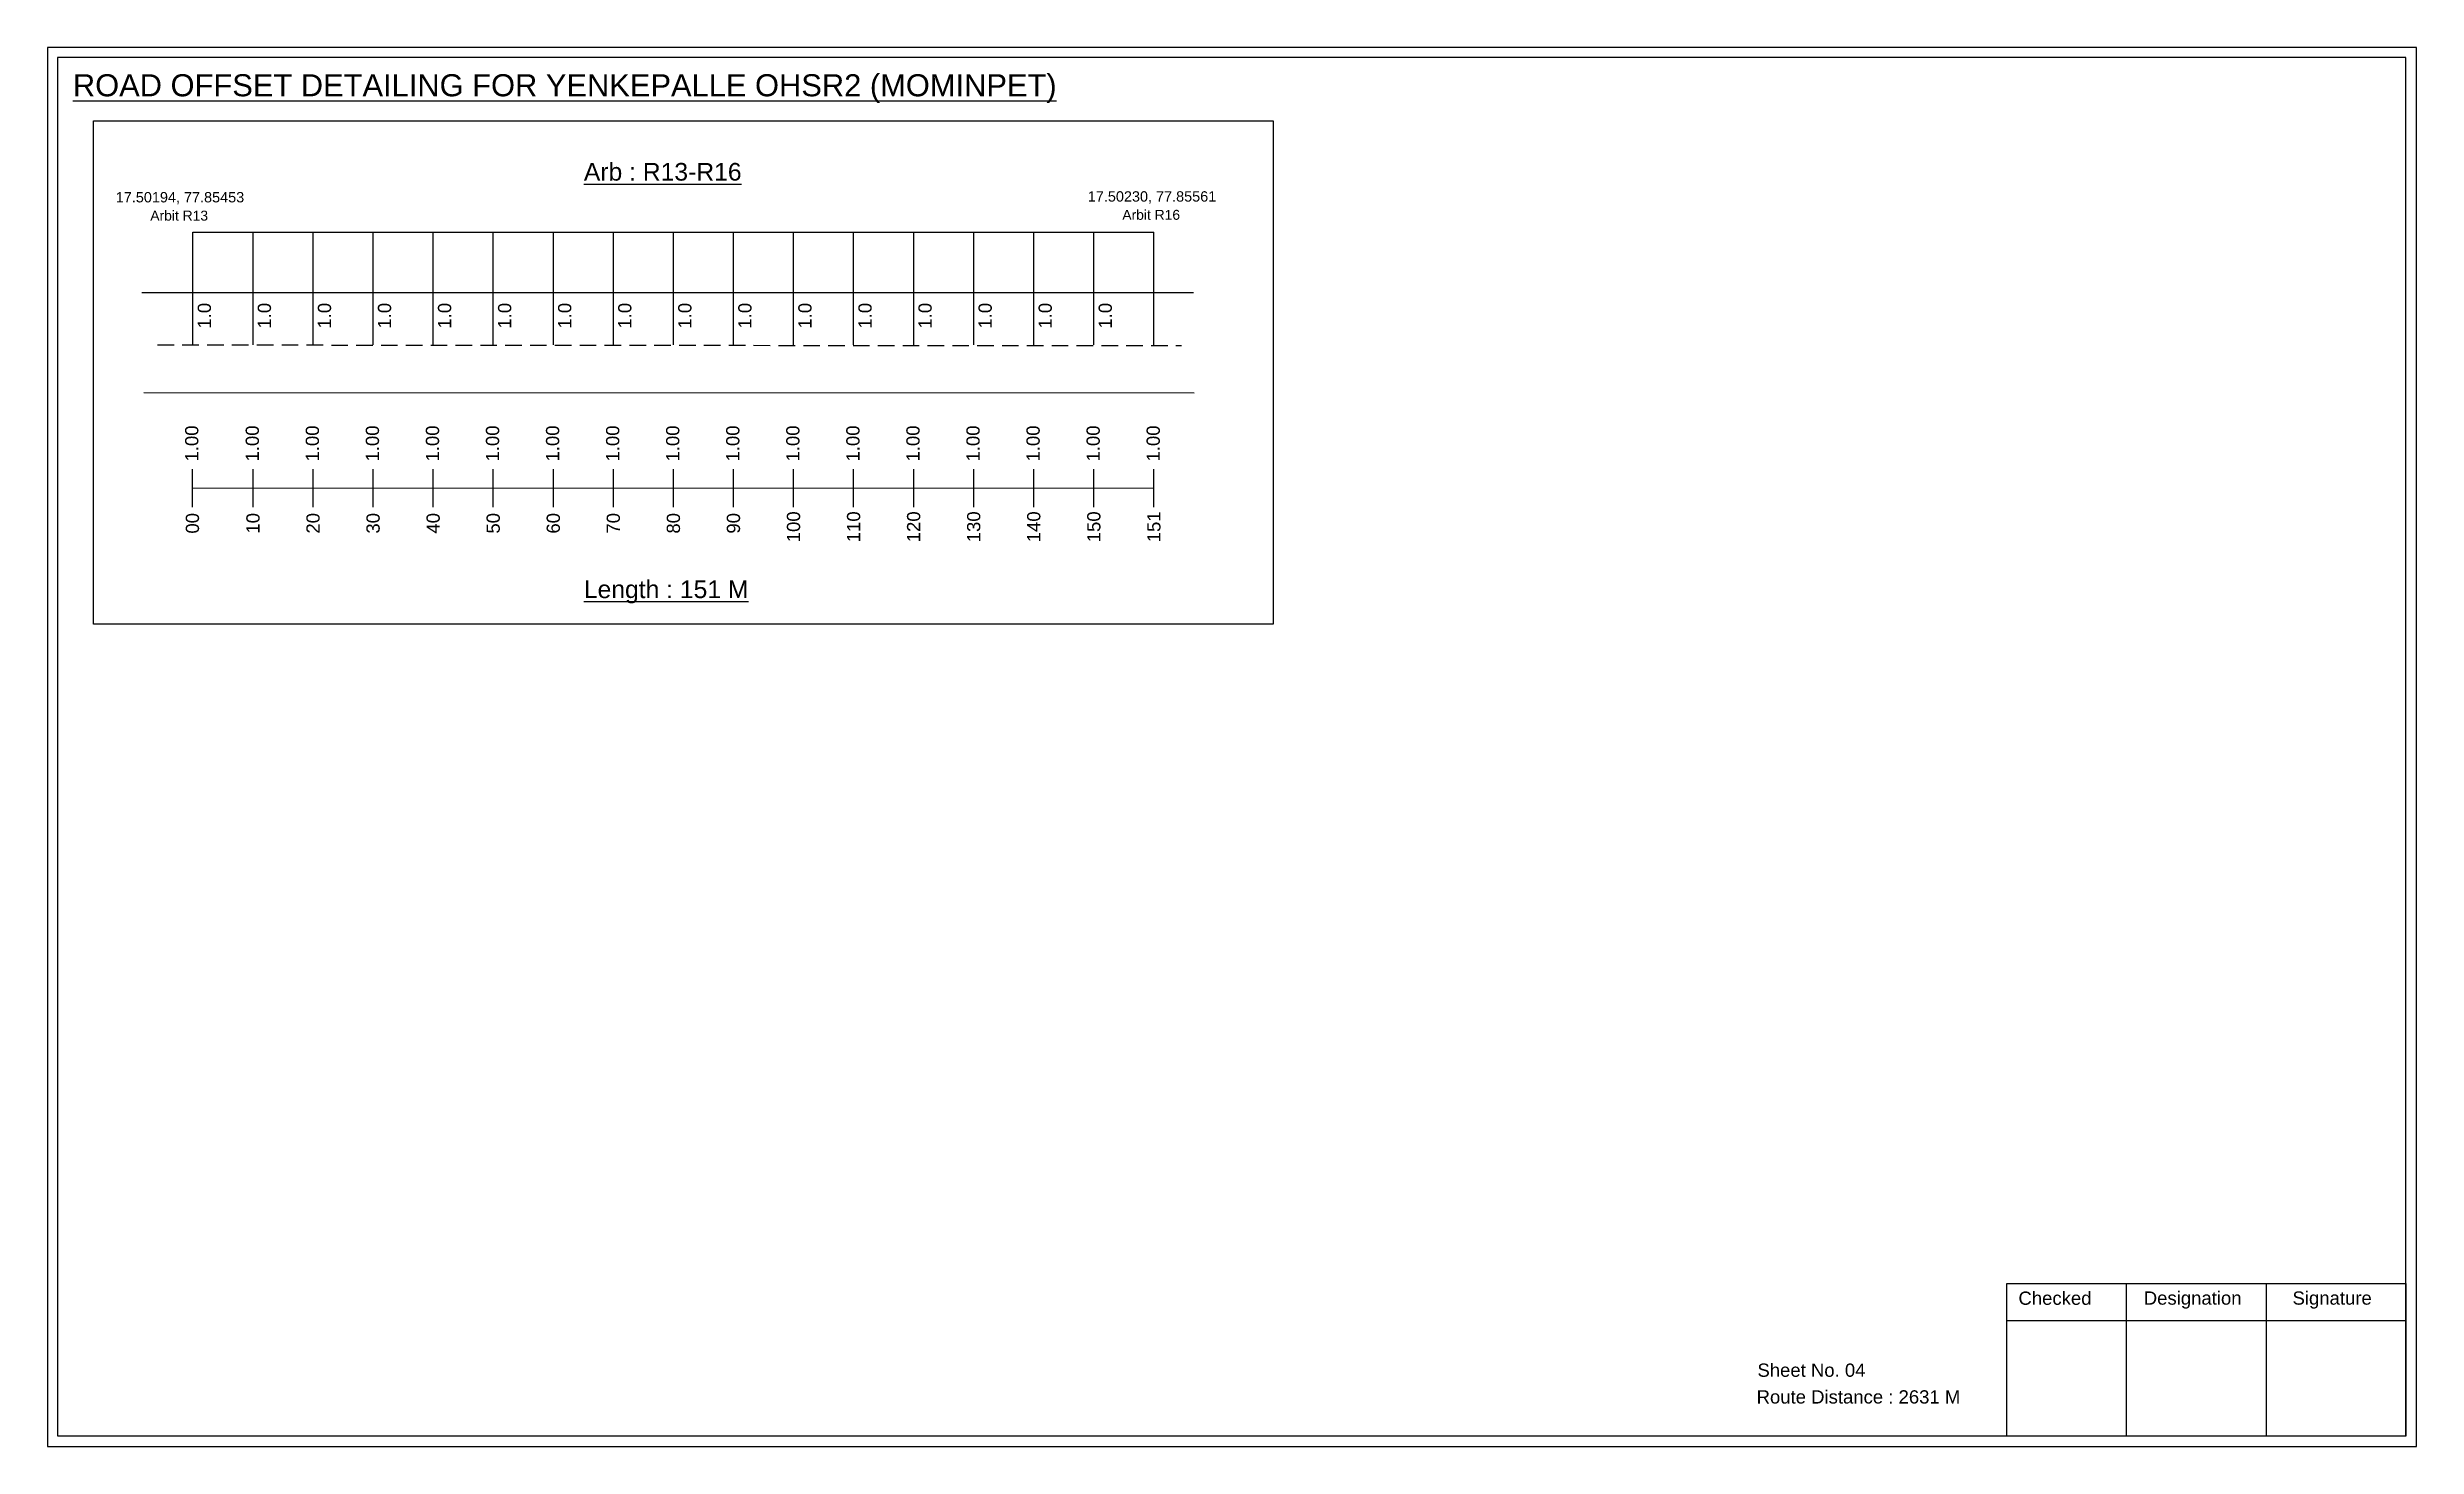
# Model space of a CAD drawing. Header units: inches. Extents: x 1121 to 7703, y 222 to 1459.
# Drawn here: x 6490 to 7027, y 317 to 634 of the extents above; entities that cross this region are included whole.
import ezdxf

# ---------------------------------------------------------------- set-up
doc = ezdxf.new("R2010")
doc.units = ezdxf.units.IN
doc.header["$MEASUREMENT"] = 0
doc.linetypes.add('DASHED2', pattern=[0.375, 0.25, -0.125])
doc.layers.add('PDF_Geometry', color=7, linetype='Continuous')
doc.layers.add('PDF_Text', color=5, linetype='Continuous')
doc.styles.add('PDF Arial', font='arial.ttf')
doc.styles.get("Standard").update_dxf_attribs({"font": 'arial.ttf'})

msp = doc.modelspace()

# ---------------------------------------------------------------- texts
at = {"color": 242, "true_color": 0xcd2027}
for s, height, p in [('%%UROAD OFFSET DETAILING FOR YENKEPALLE OHSR2 (MOMINPET)', 5, (6496.13, 622.6)), ('%%UArb : R13-R16', 4, (6611.83, 603.52)), ('%%ULength : 151 M', 4, (6611.83, 509.02))]:
    msp.add_text(s, height=height, dxfattribs=at).set_placement(p)
at = {"color": 5}
for s, height, p in [('17.50194, 77.85453', 2.34, (6505.84, 598.59)), ('17.50230, 77.85561', 2.34, (6725.94, 598.77)), ('Arbit R13', 2.246, (6513.66, 594.47)), ('Arbit R16', 2.246, (6733.76, 594.65))]:
    msp.add_text(s, height=height, dxfattribs=at).set_placement(p)
for p in [(6527.39, 570.02), (6540.99, 570.02), (6554.59, 570.02), (6568.19, 570.02), (6581.79, 570.02), (6595.39, 570.02), (6608.99, 570.02), (6622.59, 570.02), (6636.19, 570.02), (6649.79, 570.02), (6663.39, 570.02), (6676.99, 570.02), (6690.59, 570.02), (6704.19, 570.02), (6717.79, 570.02), (6731.39, 570.02)]:
    msp.add_text('1.0', height=3, rotation=90).set_placement(p)
at = {"color": 217, "true_color": 0x93278f}
for s, p in [('1.00', (6524.54, 539.94)), ('1.00', (6538.25, 539.94)), ('1.00', (6551.85, 539.94)), ('1.00', (6565.45, 539.94)), ('1.00', (6579.05, 539.94)), ('1.00', (6592.65, 539.94)), ('1.00', (6606.25, 539.94)), ('1.00', (6619.85, 539.94)), ('1.00', (6633.45, 539.94)), ('1.00', (6647.05, 539.94)), ('1.00', (6660.65, 539.94)), ('1.00', (6674.25, 539.94)), ('1.00', (6687.85, 539.94)), ('1.00', (6701.45, 539.94)), ('1.00', (6715.05, 539.94)), ('1.00', (6728.65, 539.94)), ('1.00', (6742.25, 539.94)), ('00', (6524.69, 523.62)), ('10', (6538.4, 523.62)), ('20', (6552, 523.62)), ('30', (6565.6, 523.62)), ('40', (6579.2, 523.62)), ('50', (6592.8, 523.62)), ('60', (6606.4, 523.62)), ('70', (6620, 523.62)), ('80', (6633.6, 523.62)), ('90', (6647.2, 523.62)), ('100', (6660.8, 521.66)), ('110', (6674.4, 521.66)), ('120', (6688, 521.66)), ('130', (6701.6, 521.66)), ('140', (6715.2, 521.66)), ('150', (6728.8, 521.66)), ('151', (6742.4, 521.66))]:
    msp.add_text(s, height=3, rotation=90, dxfattribs=at).set_placement(p)
for s, p in [('Sheet No. 04', (6877.57, 332.76)), ('Route Distance : 2631 M', (6877.38, 326.71))]:
    msp.add_text(s, height=3).set_placement(p)
at = {"layer": 'PDF_Text', "color": 7, "attachment_point": 7, "style": 'PDF Arial'}
for s, insert, char_height in [('Checked', (6936.67, 349.01), 3.001), ('Designation', (6965.05, 348.18), 3.0006), ('Signature', (6998.73, 348.18), 3.001)]:
    msp.add_mtext(s, dxfattribs=dict(at, insert=insert, char_height=char_height))

# ---------------------------------------------------------------- linework, layer by layer
at = {"color": 5}
msp.add_line((6523.32, 591.88), (6740.92, 591.88), dxfattribs=at)
for p, q in [((6523.32, 566.34), (6523.32, 591.88)), ((6536.92, 566.34), (6536.92, 591.88)), ((6550.52, 566.34), (6550.52, 591.88)), ((6564.12, 566.34), (6564.12, 591.88)), ((6577.72, 566.34), (6577.72, 591.88)), ((6591.32, 566.34), (6591.32, 591.88)), ((6604.92, 566.34), (6604.92, 591.88)), ((6618.52, 566.34), (6618.52, 591.88)), ((6632.12, 566.34), (6632.12, 591.88)), ((6645.72, 566.34), (6645.72, 591.88)), ((6659.32, 566.34), (6659.32, 591.88)), ((6672.92, 566.34), (6672.92, 591.88)), ((6686.52, 566.34), (6686.52, 591.88)), ((6700.12, 566.34), (6700.12, 591.88)), ((6713.72, 566.34), (6713.72, 591.88)), ((6727.32, 566.34), (6727.32, 591.88)), ((6740.92, 566.34), (6740.92, 591.88)), ((6511.77, 578.23), (6749.85, 578.23)), ((6512.16, 555.54), (6750.02, 555.5))]:
    msp.add_line(p, q)
at = {"linetype": 'DASHED2', "ltscale": 15}
msp.add_line((6515.28, 566.34), (6747.16, 566.16), dxfattribs=at)
at = {"color": 217, "true_color": 0x93278f}
for p, q in [((6523.22, 529.64), (6523.22, 538.2)), ((6536.92, 529.64), (6536.92, 538.2)), ((6550.52, 529.64), (6550.52, 538.2)), ((6564.12, 529.64), (6564.12, 538.2)), ((6577.72, 529.64), (6577.72, 538.2)), ((6591.32, 529.64), (6591.32, 538.2)), ((6604.92, 529.64), (6604.92, 538.2)), ((6618.52, 529.64), (6618.52, 538.2)), ((6632.12, 529.64), (6632.12, 538.2)), ((6645.72, 529.64), (6645.72, 538.2)), ((6659.32, 529.64), (6659.32, 538.2)), ((6672.92, 529.64), (6672.92, 538.2)), ((6686.52, 529.64), (6686.52, 538.2)), ((6700.12, 529.64), (6700.12, 538.2)), ((6713.72, 529.64), (6713.72, 538.2)), ((6727.32, 529.64), (6727.32, 538.2)), ((6740.92, 529.64), (6740.92, 538.2)), ((6523.32, 533.91), (6740.92, 533.95))]:
    msp.add_line(p, q, dxfattribs=at)
msp.add_lwpolyline([(6500.83, 617.04), (6767.95, 617.04), (6767.95, 503.12), (6500.83, 503.12)], close=True)
at = {"layer": 'PDF_Geometry'}
for points in [[(6490.36, 633.67), (6490.36, 316.96), (7026.83, 316.96), (7026.83, 633.67)], [(6492.68, 631.35), (6492.68, 319.38), (7024.41, 319.38), (7024.41, 631.35)]]:
    msp.add_lwpolyline(points, close=True, dxfattribs=at)
at = {"layer": 'PDF_Geometry', "color": 242, "true_color": 0xcc1f26}
msp.add_lwpolyline([(7024.41, 319.29), (6934.07, 319.29), (6934.07, 353.9), (7024.41, 353.9)], close=True, dxfattribs=at)
for points in [[(6961.05, 353.9), (6961.05, 319.29)], [(6992.78, 353.9), (6992.78, 319.29)], [(6934.07, 345.52), (7024.41, 345.52)]]:
    msp.add_lwpolyline(points, dxfattribs=at)

msp.set_redraw_order([(e.dxf.handle, doc.entitydb.next_handle()) for e in msp.query("TEXT MTEXT ATTDEF DIMENSION ARC_DIMENSION")])  # texts and dimensions are drawn at this point

doc.saveas('drawing.dxf')
